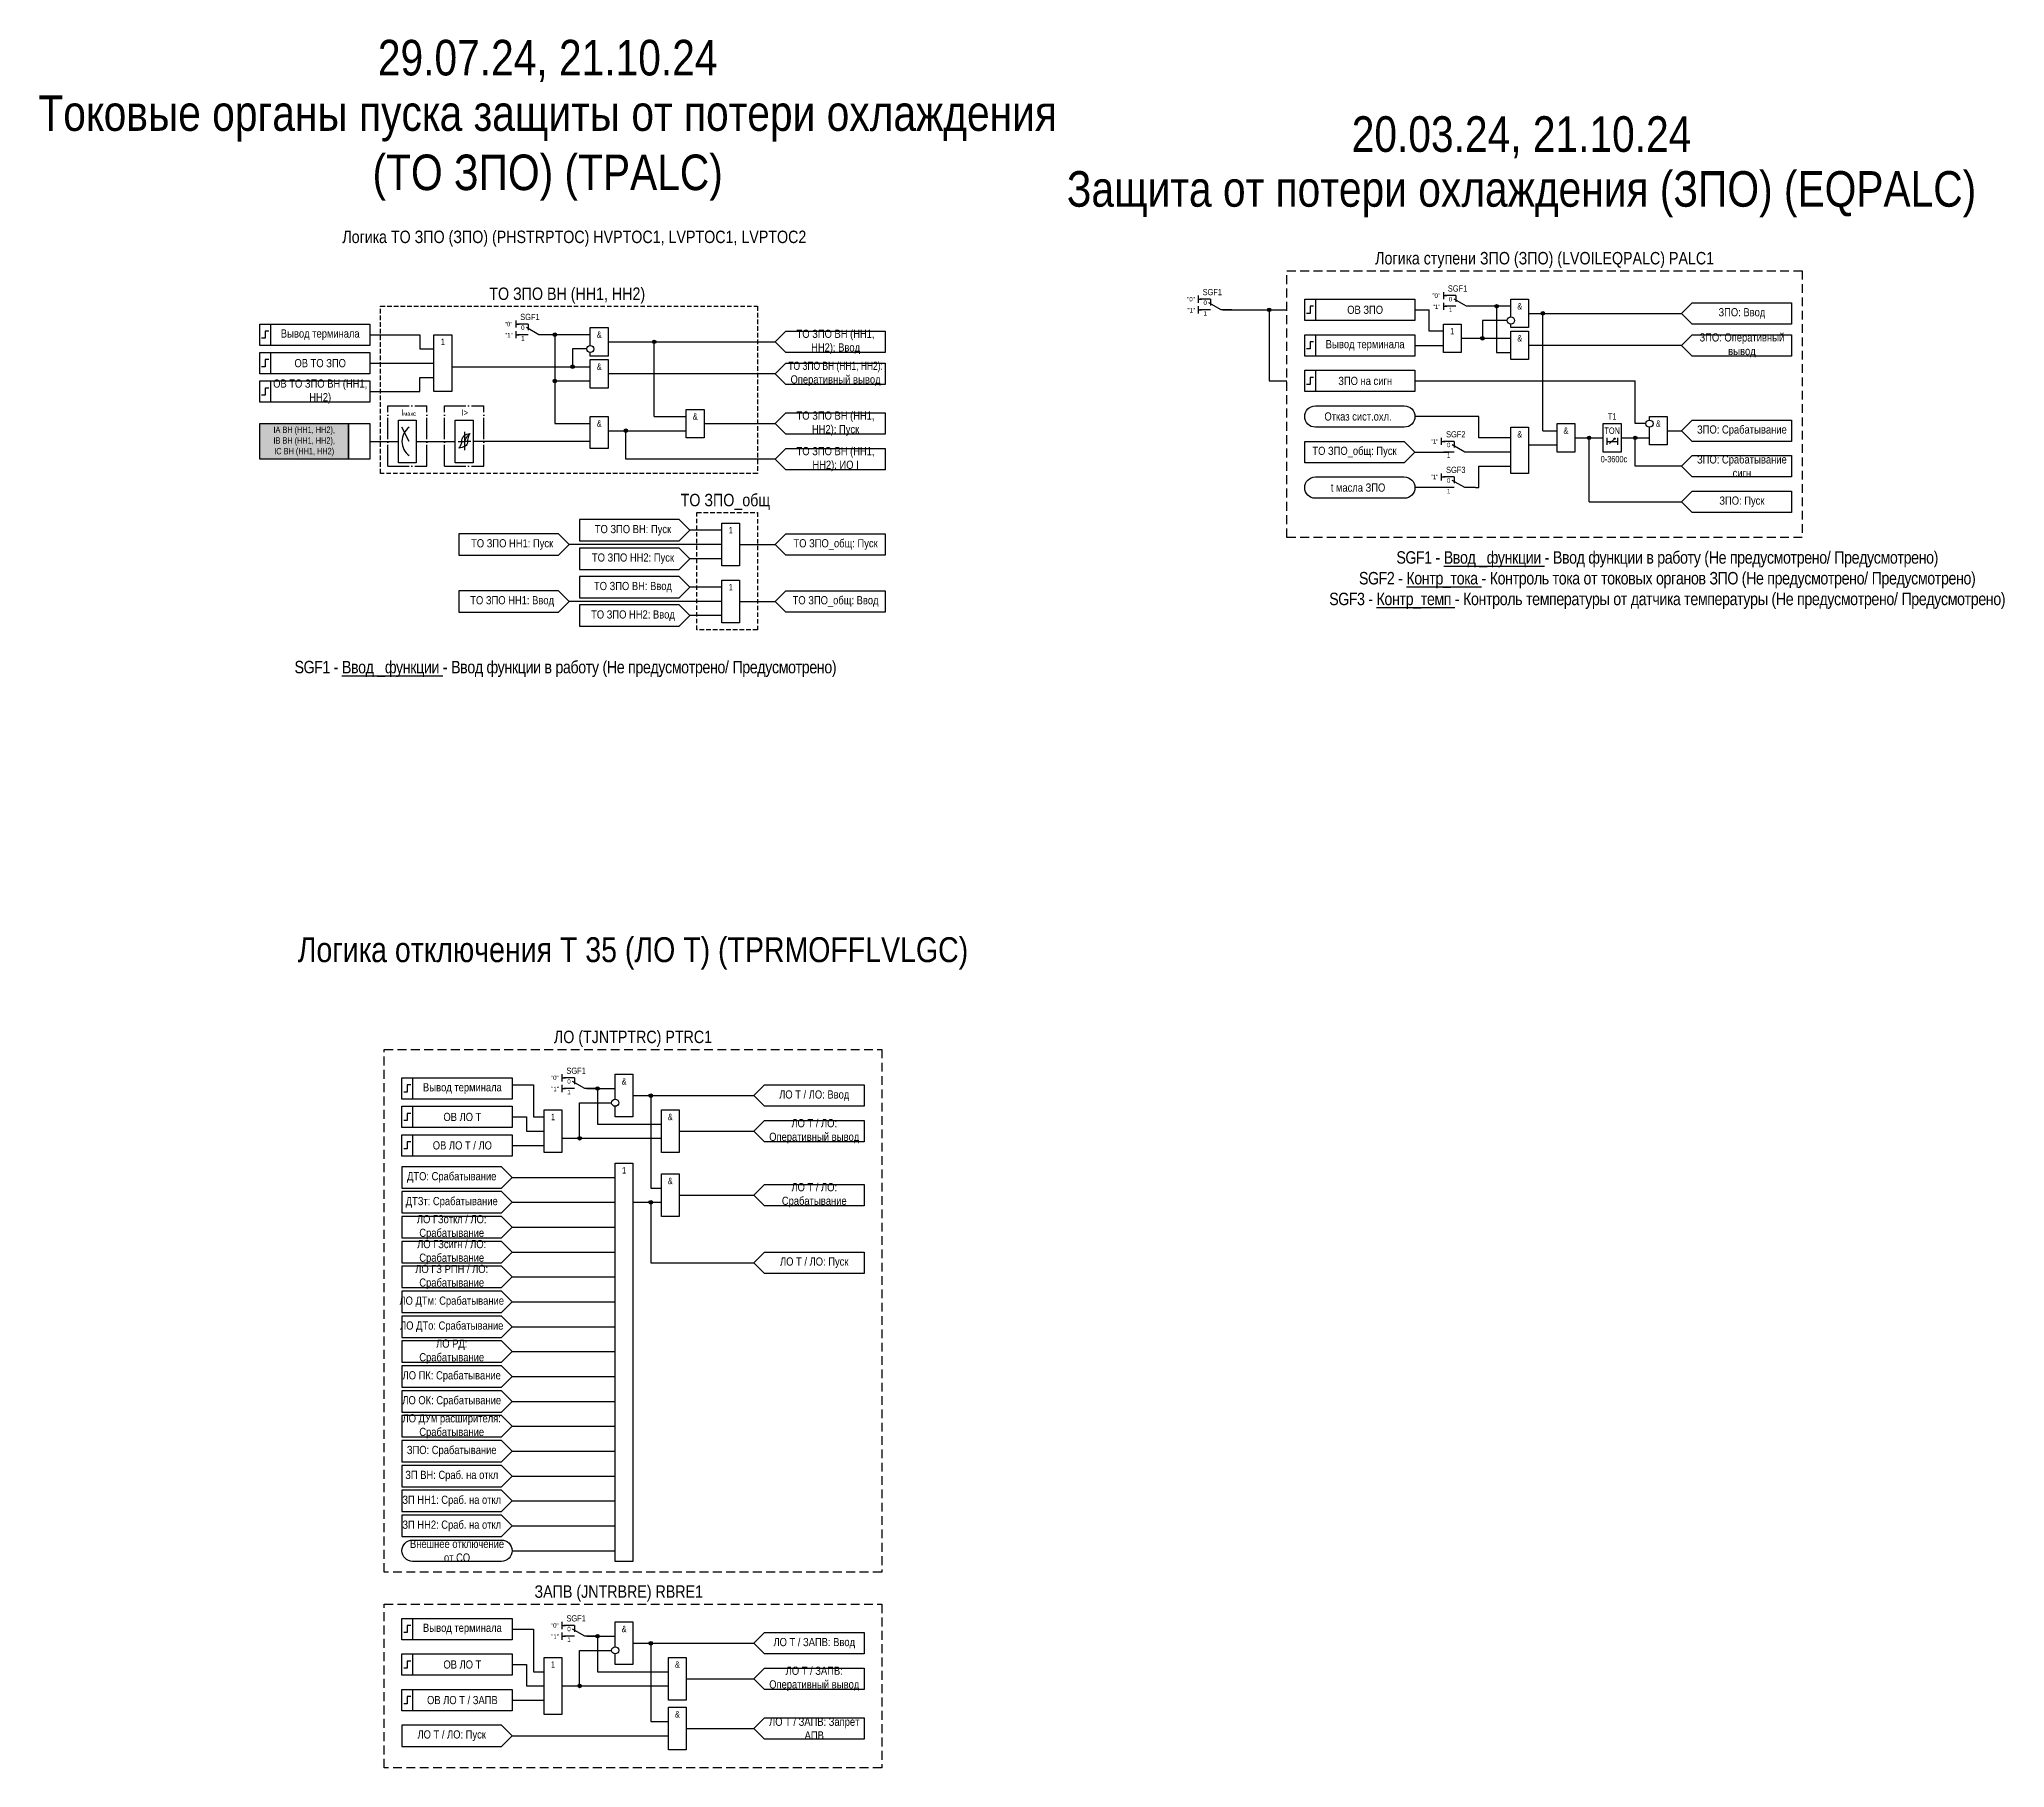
# Model space of a CAD drawing. Header units: millimetres. Extents: x -981 to 1720, y -66 to 612.
# Drawn here: x 698 to 1251, y -66 to 420 of the extents above; entities that cross this region are included whole.
import ezdxf
from ezdxf.enums import TextEntityAlignment as Align

# ---------------------------------------------------------------- set-up
doc = ezdxf.new("R2010")
doc.units = ezdxf.units.MM
doc.linetypes.add('ACAD_ISO04W100', pattern=[30, 24, -3, 0, -3])
doc.linetypes.add('штриховая2', pattern=[0.375, 0.25, -0.125])
doc.layers.add('TEXT', color=7, linetype='Continuous', lineweight=25)
doc.layers.add('Основная', color=7, linetype='Continuous')
doc.styles.add('1.8_Gost_RD', font='ARIALN.TTF', dxfattribs={"height": 1.8})
doc.styles.add('2.5_Gost_RD', font='ARIALN.TTF', dxfattribs={"height": 2.5})
doc.styles.add('3.5_Gost_RD', font='ARIALN.TTF', dxfattribs={"height": 3.5})
doc.styles.add('Вывод', font='ARIALN.TTF', dxfattribs={"height": 2.5})
doc.styles.add('Компонент', font='ARIALN.TTF', dxfattribs={"height": 3.5})

msp = doc.modelspace()

# ---------------------------------------------------------------- texts
at = {"color": 3, "ltscale": 100, "char_height": 10, "width": 290, "attachment_point": 5, "style": '3.5_Gost_RD'}
for s, insert in [('29.07.24, 21.10.24', (841, 414)), ('Токовые органы пуска защиты от потери охлаждения (ТО ЗПО) (TPALC)', (841, 389.5)), ('20.03.24, 21.10.24', (1115, 392.5)), ('Защита от потери охлаждения (ЗПО) (EQPALC)', (1115, 376.5))]:
    msp.add_mtext(s, dxfattribs=dict(at, insert=insert))
at = {"color": 30, "ltscale": 100, "attachment_point": 5, "style": '3.5_Gost_RD'}
for s, insert, char_height, width in [('Логика ТО ЗПО (ЗПО) (PHSTRPTOC) {\\C6;HVPTOC1, LVPTOC1, LVPTOC2}', (848.5, 364), 3.5, 145), ('Логика ступени ЗПО (ЗПО) (LVOILEQPALC) {\\C6;PALC1}', (1121.5, 358), 3.5, 145), ('{\\T0.95;SGF1 - \\LВвод _функции\\l - Ввод функции в работу (Не предусмотрено/ Предусмотрено)\\PSGF2 - \\LКонтр_тока\\l - Контроль тока от токовых органов ЗПО (Не предусмотрено/ Предусмотрено)\\PSGF3 - \\LКонтр_темп\\l - Контроль температуры от датчика температуры (Не предусмотрено/ Предусмотрено)}', (1156, 268), 3.5, 228.7276), ('{\\T0.95;SGF1 - \\LВвод _функции\\l - Ввод функции в работу (Не предусмотрено/ Предусмотрено)}', (846, 243), 3.5, 165), ('{\\C3;Логика отключения Т 35 (ЛО Т) (TPRMOFFLVLGC)}', (865, 163), 7, 276.9438), ('ЛО (TJNTPTRC) {\\C6;PTRC1}', (865, 139), 3.5, 140), ('ЗАПВ (JNTRBRE) {\\C6;RBRE1}', (861, -17), 3.5, 140)]:
    msp.add_mtext(s, dxfattribs=dict(at, insert=insert, char_height=char_height, width=width))
at = {"color": 251, "ltscale": 100, "true_color": 0x58595b, "char_height": 3.5, "width": 113, "attachment_point": 5, "style": '3.5_Gost_RD'}
for s, insert in [('ТО ЗПО ВН (НН1, НН2)', (846.5, 348)), ('ТО ЗПО_общ', (891, 290))]:
    msp.add_mtext(s, dxfattribs=dict(at, insert=insert))
at = {"color": 6, "ltscale": 100, "insert": (1021, 344.5), "char_height": 1.25, "attachment_point": 1, "style": '3.5_Gost_RD'}
msp.add_mtext_dynamic_manual_height_columns('"1"', width=2, gutter_width=17.5, heights=[0], dxfattribs=at)
at = {"ltscale": 100, "attachment_point": 5, "style": '2.5_Gost_RD'}
for s, insert, char_height, width in [('ОВ ЗПО', (1071, 344), 2.3, 28), ('&', (1114.5, 345), 1.8, 5), ('ЗПО: Ввод', (1177, 343), 2.3, 28), ('Вывод терминала', (777, 337), 2.3, 28), ('&', (855.5, 337), 1.8, 5), ('ТО ЗПО ВН (НН1, НН2): Ввод', (922, 335), 2.3, 28), ('1', (1095.5, 338), 1.8, 5), ('ЗПО: Оперативный вывод', (1177, 334), 2.3, 28), ('1', (811.5, 335), 1.8, 5), ('Вывод терминала', (1071, 334), 2.3, 28), ('&', (1114.5, 336), 1.8, 5), ('&', (855.5, 328), 1.8, 5), ('{\\W0.9;ТО ЗПО ВН (НН1, НН2): }Оперативный вывод', (922, 326), 2.3, 29.0899), ('ЗПО на сигн', (1071, 324), 2.3, 28), ('ТО ЗПО ВН (НН1, НН2): Пуск', (922, 312), 2.3, 28), ('\\A1;Отказ сист.охл.', (1069, 314), 2.3, 31), ('&', (855.5, 312), 1.8, 5), ('&', (882.5, 314), 1.8, 5), ('&', (1114.5, 309), 1.8, 5), ('&', (1127.5, 310), 1.8, 5), ('TON', (1140.5, 310), 1.8, 5), ('T1', (1140.5, 314), 1.8, 5), ('&', (1153.5, 312), 1.8, 5), ('ЗПО: Срабатывание', (1177, 310), 2.3, 28), ('ТО ЗПО ВН (НН1, НН2): ИО I', (922, 302), 2.3, 28), ('ТО ЗПО_общ: Пуск', (1068, 304), 2.3, 28), ('0-3600с', (1141, 302), 1.8, 5), ('ЗПО: Пуск', (1177, 290), 2.3, 28), ('ТО ЗПО ВН: Пуск', (865, 282), 2.3, 28), ('1', (892.5, 282), 1.8, 5), ('ТО ЗПО НН1: Пуск', (831, 278), 2.3, 28), ('ТО ЗПО_общ: Пуск', (922, 278), 2.3, 28), ('ТО ЗПО НН2: Пуск', (865, 274), 2.3, 28), ('ТО ЗПО ВН: Ввод', (865, 266), 2.3, 28), ('1', (892.5, 266), 1.8, 5), ('ТО ЗПО НН1: Ввод', (831, 262), 2.3, 28), ('ТО ЗПО_общ: Ввод', (922, 262), 2.3, 28), ('ТО ЗПО НН2: Ввод', (865, 258), 2.3, 28), ('&', (862.5, 127), 1.8, 5), ('1', (842.5, 117), 1.8, 5), ('&', (875.5, 117), 1.8, 5), ('1', (862.5, 102), 1.8, 5), ('&', (875.5, 99), 1.8, 5), ('ЛО ПК: Срабатывание', (814, 44), 2.3, 26.2318), ('ЛО ОК: Срабатывание', (814, 37), 2.3, 26.3925), ('ЛО ДУм расширителя: Срабатывание', (814, 30), 2.3, 37.4537), ('ЗПО: Срабатывание', (814, 23), 2.3, 28), ('Внешнее отключение от СО', (815.5, -5), 2.3, 28.9143), ('Вывод терминала', (817, -27), 2.3, 28), ('&', (862.5, -27), 1.8, 5), ('1', (842.5, -37), 1.8, 5), ('&', (877.5, -37), 1.8, 5), ('&', (877.5, -51), 1.8, 5)]:
    msp.add_mtext(s, dxfattribs=dict(at, insert=insert, char_height=char_height, width=width))
at = {"ltscale": 100, "char_height": 1.25, "attachment_point": 1, "style": '3.5_Gost_RD'}
for insert in [(1090, 345.5), (829, 337.5), (842, 125.5), (842, -28.5)]:
    msp.add_mtext_dynamic_manual_height_columns('"1"', width=2, gutter_width=17.5, heights=[0], dxfattribs=dict(at, insert=insert))
at = {"color": 7, "ltscale": 100, "char_height": 1.8, "attachment_point": 1, "style": '1.8_Gost_RD'}
for s, insert in [('\\pi2.7859;I{\\H0.66667x;макс}', (797, 316)), ('\\pi4.7676;I>', (812, 316))]:
    msp.add_mtext_dynamic_manual_height_columns(s, width=11, gutter_width=17.5, heights=[0], dxfattribs=dict(at, insert=insert))
at = {"color": 0, "ltscale": 100, "char_height": 2.3, "width": 28, "attachment_point": 5, "style": '2.5_Gost_RD'}
for s, insert in [('{\\C256;ЗПО: Срабатывание сигн}', (1177, 300)), ('{\\C256;Вывод терминала}', (817, 125))]:
    msp.add_mtext(s, dxfattribs=dict(at, insert=insert))
at = {"layer": 'TEXT', "color": 0, "ltscale": 100, "attachment_point": 5, "style": '2.5_Gost_RD'}
for s, insert, char_height, width in [('{\\C256;ОВ ТО ЗПО}', (777, 329), 2.3, 28), ('{\\H0.72x;IA ВН (НН1, НН2), \\PIB ВН (НН1, НН2), \\PIC ВН (НН1, НН2)}', (772.5, 307), 2.5, 25), ('{\\C256;ОВ ЛО Т / ЛО}', (817, 109), 2.3, 28), ('{\\C256;ЛО ДТм: Срабатывание}', (814, 65), 2.3, 28), ('{\\C256;ЛО ДТо: Срабатывание}', (814, 58), 2.3, 28), ('{\\C256;ЛО РД: Срабатывание}', (814, 51), 2.3, 24.7909)]:
    msp.add_mtext(s, dxfattribs=dict(at, insert=insert, char_height=char_height, width=width))
at = {"layer": 'TEXT', "ltscale": 100, "char_height": 2.3, "attachment_point": 5, "style": '2.5_Gost_RD'}
for s, insert, width in [('\\A1;t масла ЗПО', (1069, 294), 31), ('ЛО Т / ЛО: Ввод', (916, 123), 28), ('ОВ ЛО Т', (817, 117), 28), ('ЛО Т / ЛО: Оперативный вывод', (916, 113), 28), ('ЛО Т / ЛО: Срабатывание', (916, 95), 28), ('ЛО ГЗоткл / ЛО: Срабатывание', (814, 86), 28), ('ЛО ГЗсигн / ЛО: Срабатывание', (814, 79), 28), ('ЛО Т / ЛО: Пуск', (916, 76), 28), ('ЛО ГЗ РПН / ЛО: Срабатывание', (814, 72), 28), ('ЗП ВН: Сраб. на откл', (814, 16), 28), ('ЗП НН1: Сраб. на откл', (814, 9), 28), ('ЗП НН2: Сраб. на откл', (814, 2), 28), ('ЛО Т / ЗАПВ: Ввод', (916, -31), 28), ('ОВ ЛО Т', (817, -37), 28), ('ЛО Т / ЗАПВ: Оперативный вывод', (916, -41), 28), ('ЛО Т / ЗАПВ: Запрет АПВ', (916, -55), 28), ('ЛО Т / ЛО: Пуск', (814, -57), 28)]:
    msp.add_mtext(s, dxfattribs=dict(at, insert=insert, width=width))
at = {"layer": 'Основная', "color": 0, "ltscale": 100, "char_height": 2.3, "width": 28, "attachment_point": 5, "style": '2.5_Gost_RD'}
for s, insert in [('{\\C256;ОВ ТО ЗПО ВН (НН1, НН2)}', (777, 321)), ('{\\C256;ДТО: Срабатывание}', (814, 100)), ('{\\C256;ДТЗт: Срабатывание}', (814, 93)), ('{\\C256;ОВ ЛО Т / ЗАПВ}', (817, -47))]:
    msp.add_mtext(s, dxfattribs=dict(at, insert=insert))

# ---------------------------------------------------------------- blocks, each defined once
blk = doc.blocks.new('*U958')
at = {"layer": 'Основная', "color": 0}
blk.add_line((0, 0), (7, 4), dxfattribs=at)
at = {"layer": 'Основная', "ltscale": 0.35}
blk.add_line((6, 6), (6, 2.5), dxfattribs=at)
blk = doc.blocks.new('*U985')
at = {"layer": 'Основная', "color": 0}
for p, q in [((-3, 6), (-9, 6)), ((-3, 0), (-9, 0)), ((9, 0), (3, 0))]:
    blk.add_line(p, q, dxfattribs=at)
at = {"layer": 'Основная', "ltscale": 0.25, "xscale": -1}
blk.add_blockref('*U958', (3, 0), dxfattribs=at)
at = {"layer": 'Основная'}
for tag, height, style, p in [('ОУ', 3.5, 'Компонент', (-2, 10)), ('В1', 2.5, 'Вывод', (-14, 6)), ('В2', 2.5, 'Вывод', (-6, 4)), ('В3', 2.5, 'Вывод', (-6, -2))]:
    blk.add_attdef(tag, text='', height=height, dxfattribs=dict(at, style=style)).set_placement(p, align=Align.MIDDLE_CENTER)
blk = doc.blocks.new('Точка')
at = {"ltscale": 100}
h = blk.add_hatch(color=256, dxfattribs=at)
h.dxf.hatch_style = 1
edge = h.paths.add_edge_path()
edge.add_arc((0, 0), 0.5, 0, 360)
blk.add_circle((0, 0), 0.5, dxfattribs=at)
blk = doc.blocks.new('*U892')
at = {"layer": 'Основная', "linetype": 'ACAD_ISO04W100', "ltscale": 0.25}
for p, q in [((0, 0), (11, 0)), ((0, -17), (0, 0)), ((11, -17), (11, 0)), ((0, -17), (11, -17))]:
    blk.add_line(p, q, dxfattribs=at)
at = {"layer": 'Основная', "style": 'Компонент'}
blk.add_attdef('ОУ', text='', height=3.5, dxfattribs=at).set_placement((11, 0), align=Align.MIDDLE_CENTER)

# ---------------------------------------------------------------- hatches: boundary and pattern name
at = {"ltscale": 100, "true_color": 0xf7941d}
h = msp.add_hatch(color=30, dxfattribs=at)
h.dxf.hatch_style = 1
h.paths.add_polyline_path([(760, 312), (785, 312), (785, 302), (760, 302)])

# ---------------------------------------------------------------- linework, layer by layer
at = {"ltscale": 100}
for p, q in [((1093, 349), (1093, 347)), ((1085, 344), (1089, 344)), ((1089, 338), (1089, 344)), ((1093, 348), (1094, 348)), ((1093, 346), (1093, 344)), ((1093, 345), (1094, 345)), ((1112, 345), (1102, 345)), ((1108, 345), (1108, 332)), ((1117, 343), (1160, 343)), ((1121, 310), (1121, 343)), ((1163, 346), (1160, 343)), ((1160, 343), (1163, 340)), ((1163, 346), (1191, 346)), ((1191, 346), (1191, 340)), ((832, 341), (832, 339)), ((832, 340), (833, 340)), ((832, 338), (832, 336)), ((908, 338), (905, 335)), ((908, 338), (936, 338)), ((936, 338), (936, 332)), ((1093, 338), (1089, 338)), ((1104, 341), (1104, 336)), ((1111, 341), (1104, 341)), ((1191, 340), (1163, 340)), ((832, 337), (833, 337)), ((853, 337), (841, 337)), ((843, 337), (843, 324)), ((848, 333), (848, 328)), ((852, 333), (848, 333)), ((858, 335), (905, 335)), ((871, 314), (871, 335)), ((905, 335), (908, 332)), ((936, 332), (908, 332)), ((1085, 334), (1093, 334)), ((1098, 336), (1112, 336)), ((1108, 332), (1112, 332)), ((1160, 334), (1117, 334)), ((1163, 337), (1160, 334)), ((1160, 334), (1163, 331)), ((1163, 337), (1191, 337)), ((1191, 337), (1191, 331)), ((791, 329), (809, 329)), ((814, 328), (853, 328)), ((908, 329), (905, 326)), ((908, 329), (936, 329)), ((936, 329), (936, 323)), ((1191, 331), (1163, 331)), ((843, 324), (853, 324)), ((843, 324), (843, 312)), ((905, 326), (858, 326)), ((905, 326), (908, 323)), ((936, 323), (908, 323)), ((1085, 324), (1147, 324)), ((1147, 312), (1147, 324)), ((799, 311.5), (799, 313)), ((799, 313), (804, 313)), ((799, 304), (799, 312)), ((804, 313), (804, 307)), ((815, 311.5), (815, 313)), ((815, 313), (820, 313)), ((815, 304), (815, 312)), ((820, 313), (820, 307)), ((843, 312), (853, 312)), ((858, 310), (880, 310)), ((863, 302), (863, 310)), ((871, 314), (880, 314)), ((885, 312), (905, 312)), ((908, 315), (905, 312)), ((905, 312), (908, 309)), ((908, 315), (936, 315)), ((1103, 314), (1085, 314)), ((1103, 308), (1103, 314)), ((1121, 310), (1125, 310)), ((1150, 312), (1147, 312)), ((1156, 310), (1160, 310)), ((1163, 313), (1160, 310)), ((1160, 310), (1163, 307)), ((1163, 313), (1191, 313)), ((791, 307), (799, 307)), ((804, 307), (804, 301)), ((820, 307), (820, 301)), ((853, 307), (820, 307)), ((908, 305), (905, 302)), ((908, 305), (936, 305)), ((1054, 307), (1082, 307)), ((1082, 307), (1085, 304)), ((1092.5, 306), (1092.5, 308)), ((1092.5, 307), (1093.5, 307)), ((1112, 308), (1103, 308)), ((1117, 306), (1125, 306)), ((1130, 308), (1138, 308)), ((1134, 290), (1134, 308)), ((1143, 308), (1151, 308)), ((1147, 300), (1147, 308)), ((799, 301), (799, 304)), ((804, 301), (799, 301)), ((815, 301), (815, 304)), ((820, 301), (815, 301)), ((905, 302), (863, 302)), ((905, 302), (908, 299)), ((1082, 301), (1054, 301)), ((1085, 304), (1082, 301)), ((1085, 304), (1094.5, 304)), ((1112, 304), (1102, 304)), ((1103, 294), (1103, 300)), ((1103, 300), (1112, 300)), ((1160, 300), (1147, 300)), ((1163, 303), (1160, 300)), ((1160, 300), (1163, 297)), ((1163, 303), (1191, 303)), ((1191, 303), (1191, 297)), ((1095.5, 294), (1085, 294)), ((1092.5, 296), (1092.5, 298)), ((1092.5, 297), (1093.5, 297)), ((1102, 294), (1103, 294)), ((1191, 297), (1163, 297)), ((1134, 290), (1160, 290)), ((1163, 293), (1160, 290)), ((1160, 290), (1163, 287)), ((1163, 293), (1191, 293)), ((850, 285), (850, 279)), ((878, 285), (850, 285)), ((878, 285), (881, 282)), ((816, 281), (816, 275)), ((844, 281), (816, 281)), ((844, 281), (847, 278)), ((847, 278), (844, 275)), ((890, 278), (847, 278)), ((850, 279), (878, 279)), ((850, 277), (850, 271)), ((878, 277), (850, 277)), ((881, 282), (878, 279)), ((878, 277), (881, 274)), ((890, 282), (881, 282)), ((895, 278), (905, 278)), ((908, 281), (905, 278)), ((905, 278), (908, 275)), ((908, 281), (936, 281)), ((816, 275), (844, 275)), ((850, 271), (878, 271)), ((881, 274), (878, 271)), ((890, 274), (881, 274)), ((850, 269), (850, 263)), ((878, 269), (850, 269)), ((878, 269), (881, 266)), ((881, 266), (878, 263)), ((890, 266), (881, 266)), ((816, 265), (816, 259)), ((844, 265), (816, 265)), ((844, 265), (847, 262)), ((847, 262), (844, 259)), ((890, 262), (847, 262)), ((850, 263), (878, 263)), ((850, 261), (850, 255)), ((878, 261), (850, 261)), ((878, 261), (881, 258)), ((895, 262), (905, 262)), ((908, 265), (905, 262)), ((905, 262), (908, 259)), ((908, 265), (936, 265)), ((936, 265), (936, 259)), ((816, 259), (844, 259)), ((850, 255), (878, 255)), ((881, 258), (878, 255)), ((890, 258), (881, 258)), ((936, 259), (908, 259)), ((845, 129), (845, 127)), ((845, 128), (846, 128)), ((845, 126), (845, 124)), ((845, 125), (846, 125)), ((902, 98), (899, 95)), ((899, 95), (902, 92)), ((865, 93), (873, 93)), ((870, 93), (870, 76)), ((902, 79), (899, 76)), ((899, 76), (902, 73)), ((845, -25), (845, -27)), ((845, -26), (846, -26)), ((845, -28), (845, -30)), ((845, -29), (846, -29)), ((902, -52), (899, -55)), ((899, -55), (902, -58))]:
    msp.add_line(p, q, dxfattribs=at)
at = {"color": 6, "ltscale": 100}
for p, q in [((1024, 348), (1024, 346)), ((1024, 347), (1025, 347)), ((1024, 345), (1024, 343)), ((1024, 344), (1025, 344))]:
    msp.add_line(p, q, dxfattribs=at)
at = {"color": 7, "ltscale": 100}
for p, q in [((802, 307), (800, 311)), ((804, 307), (815, 307)), ((815.79, 307), (817.6, 307)), ((819.42, 307), (817.6, 307)), ((1139.71, 306.4), (1141.38, 307.88)), ((1141.38, 307.88), (1140.86, 307.66)), ((1141.38, 307.88), (1141.12, 307.42))]:
    msp.add_line(p, q, dxfattribs=at)
msp.add_line((817.6, 309.72), (817.6, 304.52))
at = {"linetype": 'штриховая2', "ltscale": 10}
for points in [[(1049, 355), (1194, 355), (1194, 280), (1049, 280)], [(795, 136), (935, 136), (935, -11), (795, -11)], [(795, -20), (935, -20), (935, -66), (795, -66)]]:
    msp.add_lwpolyline(points, close=True, dxfattribs=at)
at = {"color": 251, "linetype": 'штриховая2', "ltscale": 5, "true_color": 0x58595b}
for points in [[(794, 345), (900, 345), (900, 298), (794, 298)], [(883, 287), (900, 287), (900, 254), (883, 254)]]:
    msp.add_lwpolyline(points, close=True, dxfattribs=at)
at = {"color": 6, "ltscale": 100}
for points in [[(1031, 344), (1049, 344)], [(1031, 344), (1044, 344), (1044, 324), (1049, 324)]]:
    msp.add_lwpolyline(points, dxfattribs=at)
at = {"ltscale": 100}
for points in [[(1054, 347), (1057, 347), (1057, 341), (1054, 341)], [(1054, 347), (1085, 347), (1085, 341), (1054, 341)], [(760, 340), (763, 340), (763, 334), (760, 334)], [(760, 340), (791, 340), (791, 334), (760, 334)], [(760, 332), (763, 332), (763, 326), (760, 326)], [(760, 332), (791, 332), (791, 326), (760, 326)], [(809, 337), (814, 337), (814, 321), (809, 321)], [(1054, 337), (1057, 337), (1057, 331), (1054, 331)], [(1054, 337), (1085, 337), (1085, 331), (1054, 331)], [(1054, 327), (1057, 327), (1057, 321), (1054, 321)], [(1054, 327), (1085, 327), (1085, 321), (1054, 321)], [(760, 324), (763, 324), (763, 318), (760, 318)], [(760, 324), (791, 324), (791, 318), (760, 318)], [(880, 316), (885, 316), (885, 308), (880, 308)], [(760, 312), (785, 312), (785, 302), (760, 302)], [(785, 312), (791, 312), (791, 302), (785, 302)], [(853, 314), (858, 314), (858, 305), (853, 305)], [(1112, 311), (1117, 311), (1117, 298), (1112, 298)], [(1125, 312), (1130, 312), (1130, 304), (1125, 304)], [(1138, 312), (1143, 312), (1143, 304), (1138, 304)], [(800, 128), (831, 128), (831, 122), (800, 122)], [(800, 128), (803, 128), (803, 122), (800, 122)], [(800, 120), (831, 120), (831, 114), (800, 114)], [(800, 120), (803, 120), (803, 114), (800, 114)], [(840, 119), (845, 119), (845, 107), (840, 107)], [(873, 119), (878, 119), (878, 107), (873, 107)], [(800, 112), (803, 112), (803, 106), (800, 106)], [(800, 112), (831, 112), (831, 106), (800, 106)], [(873, 101), (878, 101), (878, 89), (873, 89)], [(800, -24), (803, -24), (803, -30), (800, -30)], [(800, -24), (831, -24), (831, -30), (800, -30)], [(800, -34), (803, -34), (803, -40), (800, -40)], [(800, -34), (831, -34), (831, -40), (800, -40)], [(840, -35), (845, -35), (845, -51), (840, -51)], [(875, -35), (880, -35), (880, -47), (875, -47)], [(800, -44), (803, -44), (803, -50), (800, -50)], [(800, -44), (831, -44), (831, -50), (800, -50)], [(875, -49), (880, -49), (880, -61), (875, -61)]]:
    msp.add_lwpolyline(points, close=True, dxfattribs=at)
at = {"lineweight": 30, "ltscale": 100}
for points in [[(1056.5, 345), (1055.5, 345), (1055.5, 343), (1054.5, 343)], [(762.5, 338), (761.5, 338), (761.5, 336), (760.5, 336)], [(1056.5, 335), (1055.5, 335), (1055.5, 333), (1054.5, 333)], [(762.5, 330), (761.5, 330), (761.5, 328), (760.5, 328)], [(762.5, 322), (761.5, 322), (761.5, 320), (760.5, 320)], [(1056.5, 325), (1055.5, 325), (1055.5, 323), (1054.5, 323)], [(802.5, 126), (801.5, 126), (801.5, 124), (800.5, 124)], [(802.5, 118), (801.5, 118), (801.5, 116), (800.5, 116)], [(802.5, 110), (801.5, 110), (801.5, 108), (800.5, 108)], [(802.5, -26), (801.5, -26), (801.5, -28), (800.5, -28)], [(802.5, -36), (801.5, -36), (801.5, -38), (800.5, -38)], [(802.5, -46), (801.5, -46), (801.5, -48), (800.5, -48)]]:
    msp.add_lwpolyline(points, dxfattribs=at)
at = {"ltscale": 100}
for points in [[(1112, 344), (1112, 347), (1117, 347), (1117, 339), (1112, 339), (1112, 340)], [(1112, 342), (1112, 344)], [(853, 336), (853, 339), (858, 339), (858, 331), (853, 331), (853, 332)], [(1093, 340), (1093, 340), (1098, 340), (1098, 332), (1093, 332), (1093, 340)], [(1112, 331), (1112, 338), (1117, 338), (1117, 330), (1112, 330), (1112, 331)], [(791, 337), (805, 337), (805, 333), (809, 333)], [(853, 334), (853, 336)], [(853, 323), (853, 330), (858, 330), (858, 322), (853, 322), (853, 323)], [(791, 321), (805, 321), (805, 325), (809, 325)], [(905, 312), (908, 315), (936, 315), (936, 309), (908, 309), (905, 312)], [(1151, 313), (1151, 314), (1156, 314), (1156, 306), (1151, 306), (1151, 311)], [(1160, 310), (1163, 313), (1191, 313), (1191, 307), (1163, 307), (1160, 310)], [(905, 302), (908, 305), (936, 305), (936, 299), (908, 299), (905, 302)], [(1054, 307), (1082, 307), (1085, 304), (1082, 301), (1054, 301), (1054, 307)], [(1139, 308), (1139, 306)], [(1139, 307), (1142, 307)], [(1142, 308), (1142, 306)], [(1160, 290), (1163, 293), (1191, 293), (1191, 287), (1163, 287), (1160, 290)], [(890, 278), (890, 284), (895, 284), (895, 272), (890, 272), (890, 278)], [(905, 278), (908, 281), (936, 281), (936, 275), (908, 275), (905, 278)], [(890, 262), (890, 268), (895, 268), (895, 256), (890, 256), (890, 262)], [(860, 122), (860, 129), (865, 129), (865, 117), (860, 117), (860, 120)], [(831, 126), (837, 126), (837, 117), (840, 117)], [(852, 125), (860, 125)], [(852, 125), (855, 125), (855, 115), (873, 115)], [(865, 123), (899, 123)], [(865, 123), (870, 123), (870, 97), (873, 97)], [(899, 123), (902, 126), (930, 126), (930, 120), (902, 120), (899, 123)], [(831, 117), (835, 117), (835, 113), (840, 113)], [(845, 111), (850, 111), (850, 121), (859, 121)], [(845, 111), (873, 111)], [(878, 113), (899, 113)], [(899, 113), (902, 116), (930, 116), (930, 110), (902, 110), (899, 113)], [(831, 109), (840, 109)], [(831, 100), (828, 103), (800, 103), (800, 97), (828, 97), (831, 100)], [(831, 100), (860, 100)], [(860, 58), (860, 104), (865, 104), (865, -8), (860, -8), (860, 58)], [(831, 93), (828, 96), (800, 96), (800, 90), (828, 90), (831, 93)], [(878, 95), (899, 95)], [(899, 95), (902, 98), (930, 98), (930, 92), (902, 92), (899, 95)], [(831, 86), (828, 89), (800, 89), (800, 83), (828, 83), (831, 86)], [(831, 93), (860, 93)], [(831, 86), (860, 86)], [(831, 79), (828, 82), (800, 82), (800, 76), (828, 76), (831, 79)], [(831, 79), (860, 79)], [(899, 76), (902, 79), (930, 79), (930, 73), (902, 73), (899, 76)], [(831, 72), (828, 75), (800, 75), (800, 69), (828, 69), (831, 72)], [(831, 72), (860, 72)], [(870, 76), (899, 76)], [(831, 65), (828, 68), (800, 68), (800, 62), (828, 62), (831, 65)], [(831, 58), (828, 61), (800, 61), (800, 55), (828, 55), (831, 58)], [(831, 65), (860, 65)], [(831, 58), (860, 58)], [(831, 51), (828, 54), (800, 54), (800, 48), (828, 48), (831, 51)], [(831, 51), (860, 51)], [(831, 44), (828, 47), (800, 47), (800, 41), (828, 41), (831, 44)], [(831, 37), (828, 40), (800, 40), (800, 34), (828, 34), (831, 37)], [(831, 44), (860, 44)], [(831, 37), (860, 37)], [(831, 30), (828, 33), (800, 33), (800, 27), (828, 27), (831, 30)], [(831, 30), (860, 30)], [(831, 23), (828, 26), (800, 26), (800, 20), (828, 20), (831, 23)], [(831, 23), (860, 23)], [(831, 16), (828, 19), (800, 19), (800, 13), (828, 13), (831, 16)], [(831, 9), (828, 12), (800, 12), (800, 6), (828, 6), (831, 9)], [(831, 16), (860, 16)], [(831, 9), (860, 9)], [(831, 2), (828, 5), (800, 5), (800, -1), (828, -1), (831, 2)], [(831, 2), (860, 2)], [(831, -5), (860, -5)], [(831, -27), (837, -27), (837, -39), (840, -39)], [(860, -32), (860, -25), (865, -25), (865, -37), (860, -37), (860, -34)], [(845, -43), (850, -43), (850, -33), (859, -33)], [(852, -29), (860, -29)], [(852, -29), (855, -29), (855, -39), (875, -39)], [(865, -31), (899, -31)], [(865, -31), (870, -31), (870, -53), (875, -53)], [(899, -31), (902, -28), (930, -28), (930, -34), (902, -34), (899, -31)], [(831, -37), (835, -37), (835, -43), (840, -43)], [(899, -41), (902, -38), (930, -38), (930, -44), (902, -44), (899, -41)], [(845, -43), (875, -43)], [(880, -41), (899, -41)], [(831, -47), (840, -47)], [(831, -57), (828, -54), (800, -54), (800, -60), (828, -60), (831, -57)], [(880, -55), (899, -55)], [(899, -55), (902, -52), (930, -52), (930, -58), (902, -58), (899, -55)], [(831, -57), (875, -57)]]:
    msp.add_lwpolyline(points, dxfattribs=at)
for points in [[(1057, 311, -1), (1057, 317), (1082, 317, -1), (1082, 311)], [(1057, 291, -1), (1057, 297), (1082, 297, -1), (1082, 291)], [(803, -8, -1), (803, -2), (828, -2, -1), (828, -8)]]:
    msp.add_lwpolyline(points, format="xyb", close=True, dxfattribs=at)
for centre in [(1112, 341), (853, 333), (1151, 312)]:
    msp.add_circle(centre, 1, dxfattribs=at)
for centre in [(860, 121), (860, -33)]:
    msp.add_circle(centre, 1)
at = {"color": 7, "ltscale": 100}
msp.add_arc((805, 307), 5, 126.8699, 233.1301, dxfattribs=at)
for points in [[(816.8, 306.92), (816.6, 306.13), (816, 305.12)], [(818.48, 306.92), (818.25, 306.13), (817.76, 305.67), (816, 305.12)], [(816.8, 306.92), (816.95, 307.71), (817.44, 308.54), (819.2, 309.26)], [(817.6, 307), (818, 307.72), (818.47, 308.6), (819.2, 309.26)], [(818.48, 306.92), (818.6, 307.71), (818.81, 308.54), (819.2, 309.26)]]:
    msp.add_spline(points, degree=3)

# ---------------------------------------------------------------- block references
at = {"color": 6, "ltscale": 0.25, "xscale": 0.5, "yscale": 0.5, "zscale": 0.5}
msp.add_blockref('*U985', (1029, 344), dxfattribs=at).add_auto_attribs({'ОУ': 'SGF1', 'В1': '"0"', 'В2': '0', 'В3': '1'})
at = {"color": 6, "ltscale": 100}
msp.add_blockref('Точка', (1044, 344), dxfattribs=at)
at = {"ltscale": 100}
for p in [(1108, 345), (1121, 343), (843, 337), (871, 335), (1104, 336), (848, 328), (843, 324), (863, 310), (1134, 308), (1147, 308), (855, 125), (870, 123), (850, 111), (870, 93), (855, -29), (870, -31), (850, -43)]:
    msp.add_blockref('Точка', p, dxfattribs=at)
at = {"layer": 'Основная', "ltscale": 0.25, "xscale": 0.5, "yscale": 0.5, "zscale": 0.5}
for p, values in [((1098, 345), {'ОУ': 'SGF1', 'В1': '"0"', 'В2': '0', 'В3': '1'}), ((837, 337), {'ОУ': 'SGF1', 'В1': '"0"', 'В2': '0', 'В3': '1'}), ((1097.5, 304), {'ОУ': 'SGF2', 'В1': '"1"', 'В2': '0', 'В3': '1'}), ((1097.5, 294), {'ОУ': 'SGF3', 'В1': '"1"', 'В2': '0', 'В3': '1'}), ((850, 125), {'ОУ': 'SGF1', 'В1': '"0"', 'В2': '0', 'В3': '1'}), ((850, -29), {'ОУ': 'SGF1', 'В1': '"0"', 'В2': '0', 'В3': '1'})]:
    msp.add_blockref('*U985', p, dxfattribs=at).add_auto_attribs(values)
at = {"layer": 'Основная', "ltscale": 0.25}
for p in [(796, 317), (812, 317)]:
    msp.add_blockref('*U892', p, dxfattribs=at)

msp.set_redraw_order([(e.dxf.handle, doc.entitydb.next_handle()) for e in msp.query("TEXT MTEXT ATTDEF DIMENSION ARC_DIMENSION")])  # texts and dimensions are drawn at this point

doc.saveas('drawing.dxf')
